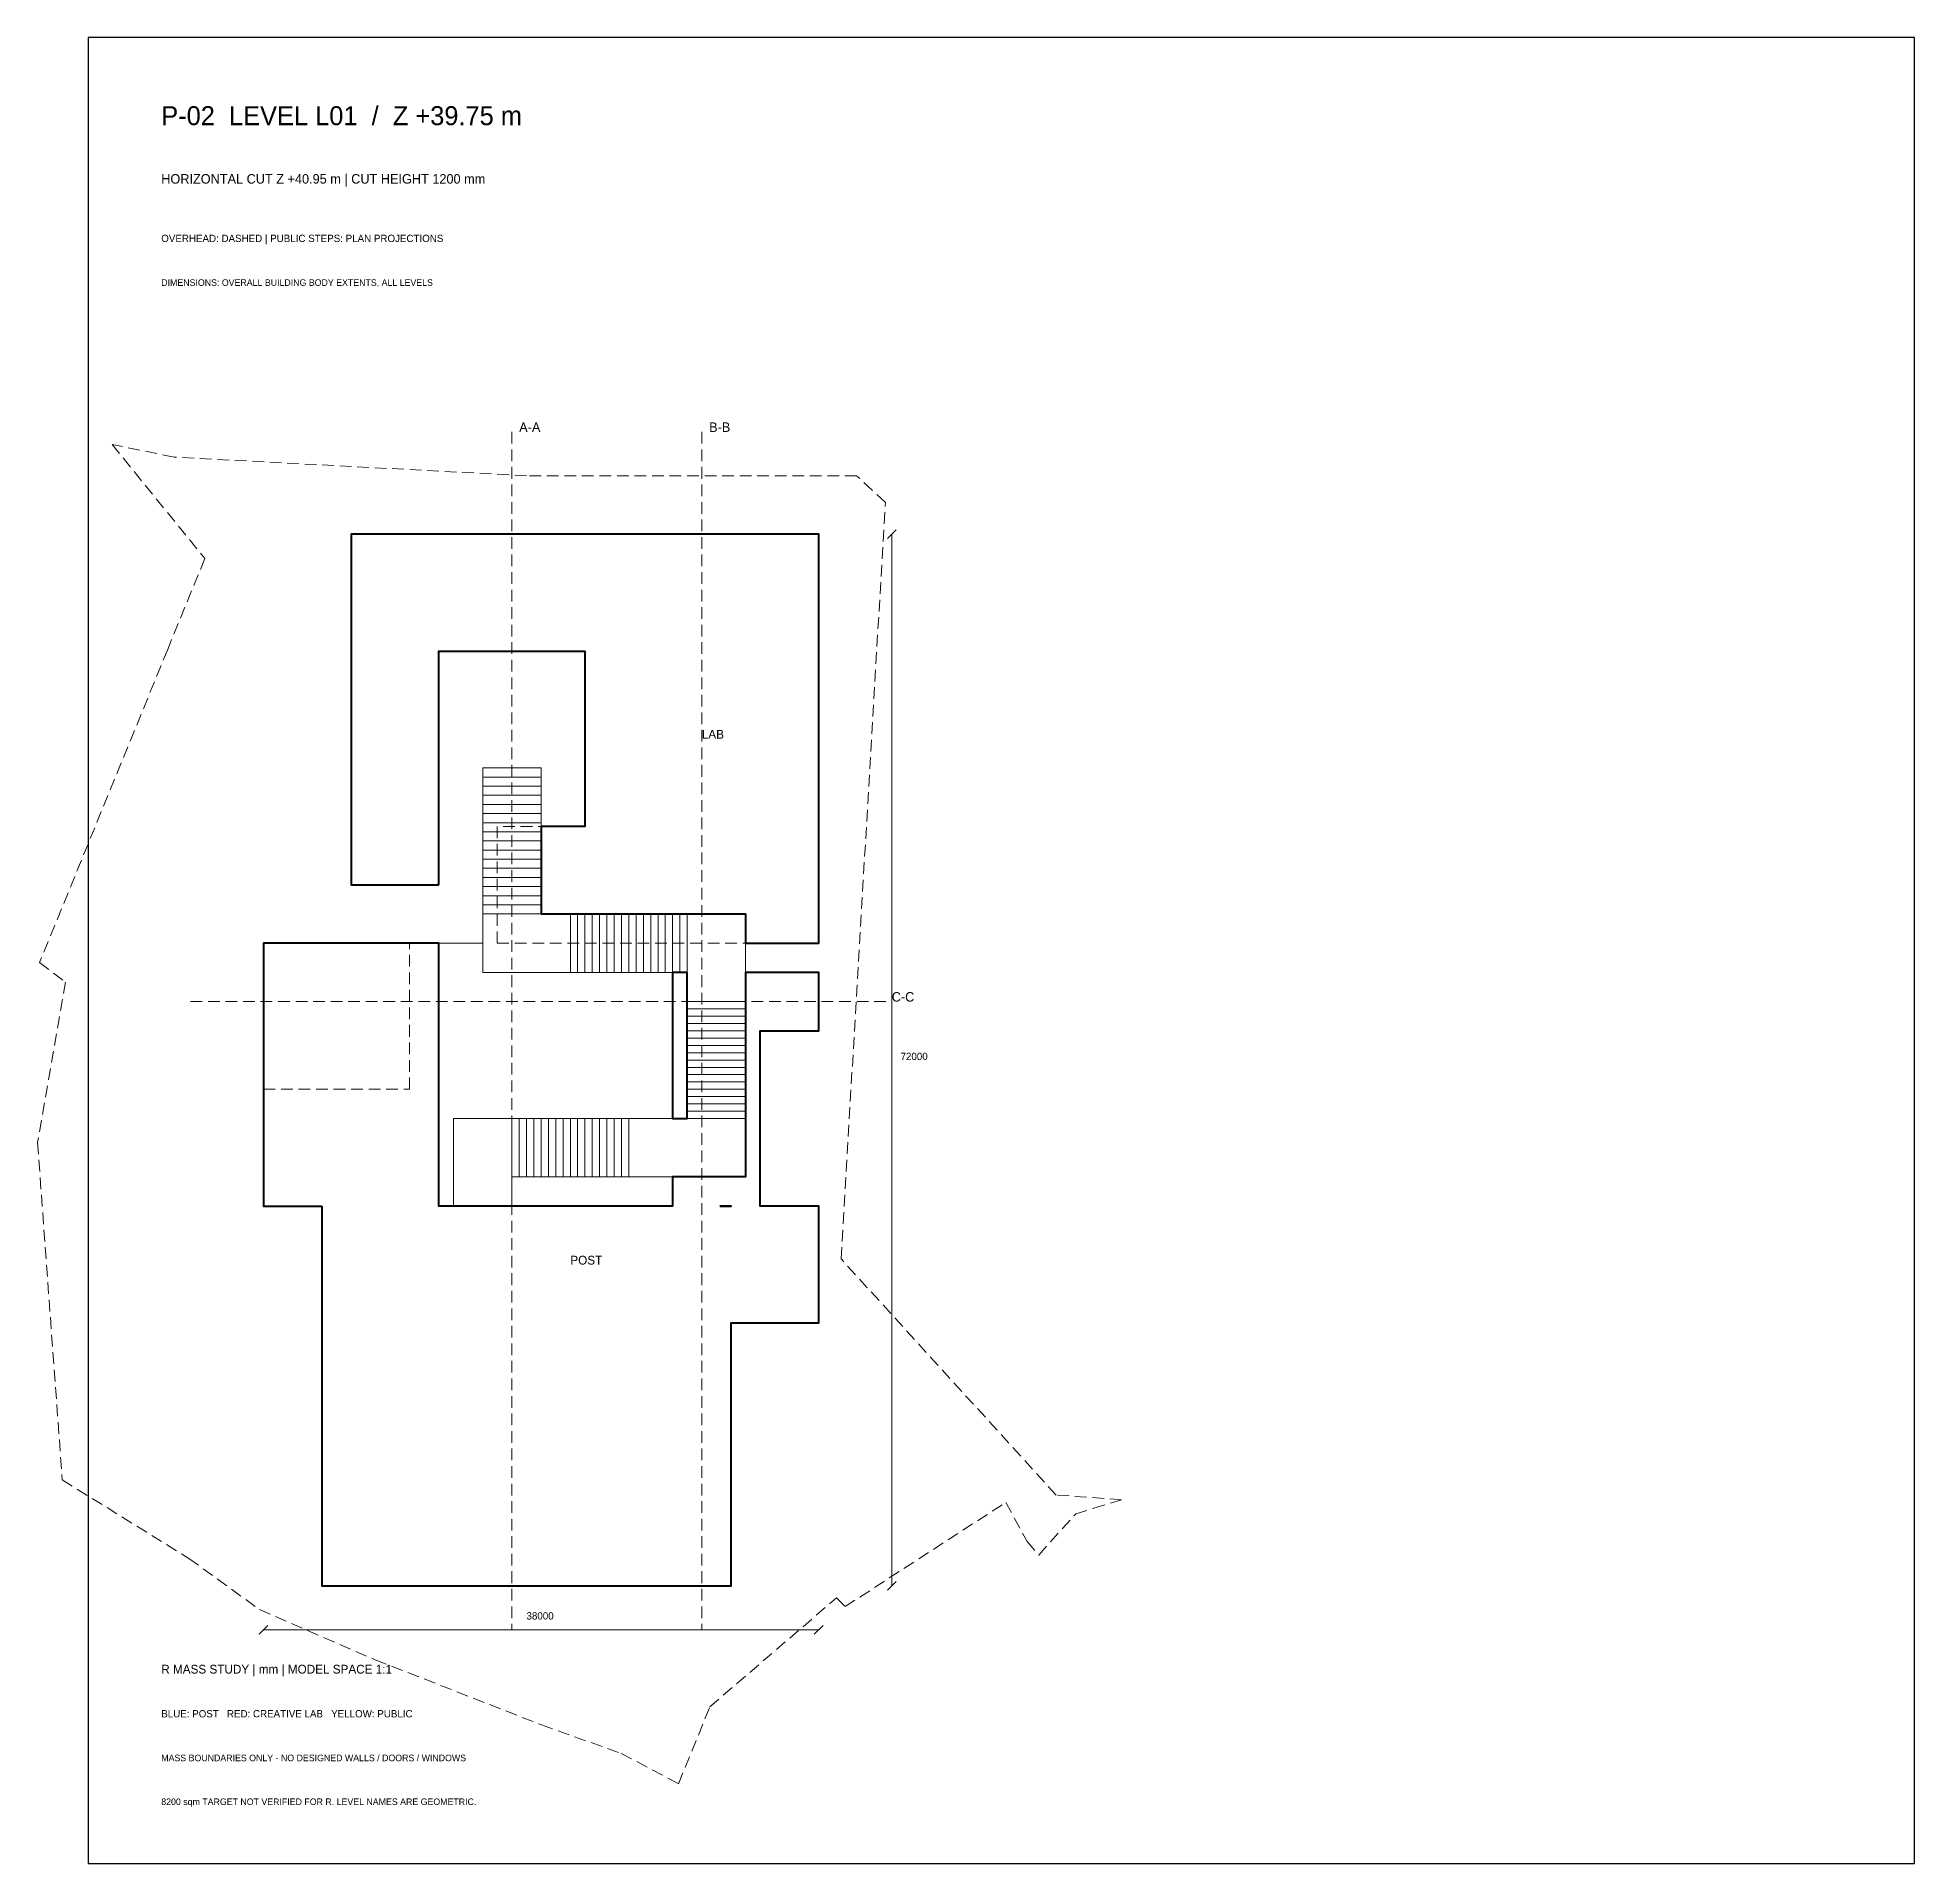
# Model space of a CAD drawing. Header units: millimetres. Extents: x -33468 to 375000, y -515000 to 30000.
# Drawn here: x 106532 to 235000, y -95000 to 30000 of the extents above; entities that cross this region are included whole.
import ezdxf

# ---------------------------------------------------------------- set-up
doc = ezdxf.new("R2010")
doc.units = ezdxf.units.MM
doc.linetypes.add('R_DASHED', pattern=[1200, 800, -400])
for name, color, linetype, lineweight in [('CUTLINE', 6, 'R_DASHED', 18), ('DIM', 7, 'Continuous', 13), ('FRAME', 7, 'Continuous', 25), ('LAB', 1, 'Continuous', 40), ('OVERHEAD', 8, 'R_DASHED', 13), ('POST', 5, 'Continuous', 40), ('PUBLIC', 2, 'Continuous', 18), ('SITE', 8, 'R_DASHED', 13), ('TEXT', 7, 'Continuous', 18)]:
    doc.layers.add(name, color=color, linetype=linetype, lineweight=lineweight)

msp = doc.modelspace()

# ---------------------------------------------------------------- texts
at = {"layer": 'TEXT'}
for s, height, p in [('P-02  LEVEL L01  /  Z +39.75 m', 1300, (115000, 24000)), ('HORIZONTAL CUT Z +40.95 m | CUT HEIGHT 1200 mm', 650, (115000, 20000)), ('OVERHEAD: DASHED | PUBLIC STEPS: PLAN PROJECTIONS', 500, (115000, 16000)), ('DIMENSIONS: OVERALL BUILDING BODY EXTENTS, ALL LEVELS', 450, (115000, 13000)), ('A-A', 650, (139500, 3000)), ('B-B', 650, (152500, 3000)), ('LAB', 600, (152000, -18000)), ('C-C', 650, (165000, -36000)), ('72000', 500, (165600, -40000)), ('POST', 600, (143000, -54000)), ('38000', 500, (140000, -78300)), ('R MASS STUDY | mm | MODEL SPACE 1:1', 600, (115000, -82000)), ('BLUE: POST   RED: CREATIVE LAB   YELLOW: PUBLIC', 500, (115000, -85000)), ('MASS BOUNDARIES ONLY - NO DESIGNED WALLS / DOORS / WINDOWS', 450, (115000, -88000)), ('8200 sqm TARGET NOT VERIFIED FOR R. LEVEL NAMES ARE GEOMETRIC.', 450, (115000, -91000))]:
    msp.add_text(s, height=height, dxfattribs=at).set_placement(p)

# ---------------------------------------------------------------- linework, layer by layer
at = {"layer": 'CUTLINE'}
for points in [[(139000, 3000), (139000, -79000)], [(152000, 3000), (152000, -79000)], [(117000, -36000), (165000, -36000)]]:
    msp.add_lwpolyline(points, dxfattribs=at)
at = {"layer": 'DIM'}
for points in [[(164700, -4300), (165300, -3700)], [(165000, -76000), (165000, -4000)], [(164700, -76300), (165300, -75700)], [(121700, -79300), (122300, -78700)], [(122000, -79000), (160000, -79000)], [(159700, -79300), (160300, -78700)]]:
    msp.add_lwpolyline(points, dxfattribs=at)
at = {"layer": 'FRAME'}
msp.add_lwpolyline([(110000, -95000), (235000, -95000), (235000, 30000), (110000, 30000)], close=True, dxfattribs=at)
at = {"layer": 'LAB'}
msp.add_lwpolyline([(134000, -28000), (134000, -12000), (144000, -12000), (144000, -24000), (141000, -24000), (141000, -30000), (143000, -30000), (151000, -30000), (155000, -30000), (155000, -32000), (160000, -32000), (160000, -4000), (144000, -4000), (128000, -4000), (128000, -12000), (128000, -28000)], close=True, dxfattribs=at)
at = {"layer": 'OVERHEAD'}
for points in [[(137000, -12000), (141000, -12000), (141000, -12000), (144000, -12000), (144000, -24000), (138000, -24000), (138000, -32000), (144000, -32000), (155000, -32000), (155000, -32000), (160000, -32000), (160000, -32000), (160000, -32000), (160000, -18545), (160000, -6000), (160000, -6000), (160000, -4000), (160000, -4000), (160000, -4000), (144000, -4000), (128000, -4000), (128000, -4000), (128000, -4000), (128000, -12000), (128000, -15556), (128000, -28000), (128000, -28000), (128000, -28000), (134000, -28000), (134000, -28000), (134000, -28000), (134000, -12000), (137000, -12000)], [(132000, -32000), (122000, -32000), (122000, -42000), (132000, -42000)]]:
    msp.add_lwpolyline(points, close=True, dxfattribs=at)
at = {"layer": 'POST'}
for points in [[(126000, -50000), (126000, -76000), (154000, -76000), (154000, -58000), (160000, -58000), (160000, -50000), (156000, -50000), (156000, -38000), (160000, -38000), (160000, -34000), (155000, -34000), (155000, -36000), (155000, -44000), (155000, -48000), (150000, -48000), (150000, -50000), (139000, -50000), (135000, -50000), (134000, -50000), (134000, -32000), (122000, -32000), (122000, -50000)], [(151000, -34000), (150000, -34000), (150000, -44000), (151000, -44000), (151000, -36000)], [(153242, -50000), (154000, -50000), (154000, -50000)]]:
    msp.add_lwpolyline(points, close=True, dxfattribs=at)
at = {"layer": 'PUBLIC'}
for points in [[(137000, -20000), (137000, -20625), (141000, -20625), (141000, -20000)], [(137000, -20625), (137000, -21250), (141000, -21250), (141000, -20625)], [(137000, -21250), (137000, -21875), (141000, -21875), (141000, -21250)], [(137000, -21875), (137000, -22500), (141000, -22500), (141000, -21875)], [(137000, -22500), (137000, -23125), (141000, -23125), (141000, -22500)], [(137000, -23125), (137000, -23750), (141000, -23750), (141000, -23125)], [(137000, -23750), (137000, -24375), (141000, -24375), (141000, -23750)], [(137000, -24375), (137000, -25000), (141000, -25000), (141000, -24375)], [(137000, -25000), (137000, -25625), (141000, -25625), (141000, -25000)], [(137000, -25625), (137000, -26250), (141000, -26250), (141000, -25625)], [(137000, -26250), (137000, -26875), (141000, -26875), (141000, -26250)], [(137000, -26875), (137000, -27500), (141000, -27500), (141000, -26875)], [(137000, -27500), (137000, -28125), (141000, -28125), (141000, -27500)], [(137000, -28125), (137000, -28750), (141000, -28750), (141000, -28125)], [(137000, -28750), (137000, -29375), (141000, -29375), (141000, -28750)], [(137000, -29375), (137000, -30000), (141000, -30000), (141000, -29375)], [(137000, -30000), (137000, -34000), (143000, -34000), (143000, -30000)], [(143000, -30000), (143000, -34000), (143500, -34000), (143500, -30000)], [(143500, -30000), (143500, -34000), (144000, -34000), (144000, -30000)], [(144000, -30000), (144000, -34000), (144500, -34000), (144500, -30000)], [(144500, -30000), (144500, -34000), (145000, -34000), (145000, -30000)], [(145000, -30000), (145000, -34000), (145500, -34000), (145500, -30000)], [(145500, -30000), (145500, -34000), (146000, -34000), (146000, -30000)], [(146000, -30000), (146000, -34000), (146500, -34000), (146500, -30000)], [(146500, -30000), (146500, -34000), (147000, -34000), (147000, -30000)], [(147000, -30000), (147000, -34000), (147500, -34000), (147500, -30000)], [(147500, -30000), (147500, -34000), (148000, -34000), (148000, -30000)], [(148000, -30000), (148000, -34000), (148500, -34000), (148500, -30000)], [(148500, -30000), (148500, -34000), (149000, -34000), (149000, -30000)], [(149000, -30000), (149000, -34000), (149500, -34000), (149500, -30000)], [(149500, -30000), (149500, -34000), (150000, -34000), (150000, -30000)], [(150000, -30000), (150000, -34000), (150500, -34000), (150500, -30000)], [(150500, -30000), (150500, -34000), (151000, -34000), (151000, -30000)], [(151000, -30000), (151000, -36000), (155000, -36000), (155000, -30000)], [(143000, -34000), (137000, -34000), (137000, -32000), (134000, -32000), (134000, -50000), (135000, -50000), (135000, -44000), (139000, -44000), (147000, -44000), (150000, -44000), (150000, -34000)], [(151000, -36000), (151000, -36500), (155000, -36500), (155000, -36000)], [(151000, -36500), (151000, -37000), (155000, -37000), (155000, -36500)], [(151000, -37000), (151000, -37500), (155000, -37500), (155000, -37000)], [(151000, -37500), (151000, -38000), (155000, -38000), (155000, -37500)], [(151000, -38000), (151000, -38500), (155000, -38500), (155000, -38000)], [(151000, -38500), (151000, -39000), (155000, -39000), (155000, -38500)], [(151000, -39000), (151000, -39500), (155000, -39500), (155000, -39000)], [(151000, -39500), (151000, -40000), (155000, -40000), (155000, -39500)], [(151000, -40000), (151000, -40500), (155000, -40500), (155000, -40000)], [(151000, -40500), (151000, -41000), (155000, -41000), (155000, -40500)], [(151000, -41000), (151000, -41500), (155000, -41500), (155000, -41000)], [(151000, -41500), (151000, -42000), (155000, -42000), (155000, -41500)], [(151000, -42000), (151000, -42500), (155000, -42500), (155000, -42000)], [(151000, -42500), (151000, -43000), (155000, -43000), (155000, -42500)], [(151000, -43000), (151000, -43500), (155000, -43500), (155000, -43000)], [(151000, -43500), (151000, -44000), (155000, -44000), (155000, -43500)], [(135000, -44000), (135000, -50000), (139000, -50000), (139000, -44000)], [(139000, -44000), (139000, -48000), (139500, -48000), (139500, -44000)], [(139500, -44000), (139500, -48000), (140000, -48000), (140000, -44000)], [(140000, -44000), (140000, -48000), (140500, -48000), (140500, -44000)], [(140500, -44000), (140500, -48000), (141000, -48000), (141000, -44000)], [(141000, -44000), (141000, -48000), (141500, -48000), (141500, -44000)], [(141500, -44000), (141500, -48000), (142000, -48000), (142000, -44000)], [(142000, -44000), (142000, -48000), (142500, -48000), (142500, -44000)], [(142500, -44000), (142500, -48000), (143000, -48000), (143000, -44000)], [(143000, -44000), (143000, -48000), (143500, -48000), (143500, -44000)], [(143500, -44000), (143500, -48000), (144000, -48000), (144000, -44000)], [(144000, -44000), (144000, -48000), (144500, -48000), (144500, -44000)], [(144500, -44000), (144500, -48000), (145000, -48000), (145000, -44000)], [(145000, -44000), (145000, -48000), (145500, -48000), (145500, -44000)], [(145500, -44000), (145500, -48000), (146000, -48000), (146000, -44000)], [(146000, -44000), (146000, -48000), (146500, -48000), (146500, -44000)], [(146500, -44000), (146500, -48000), (147000, -48000), (147000, -44000)], [(147000, -44000), (147000, -48000), (155000, -48000), (155000, -44000)], [(150000, -48000), (147000, -48000), (139000, -48000), (139000, -50000), (150000, -50000)]]:
    msp.add_lwpolyline(points, close=True, dxfattribs=at)
at = {"layer": 'SITE'}
msp.add_lwpolyline([(161529, -53608), (164565, -1825), (162596, 0), (140000, 0), (123241, 886), (115876, 1276), (111632, 2147), (117982, -5666), (115439, -11883), (106670, -33325), (108438, -34660), (106532, -45639), (108227, -68745), (116894, -74114), (121713, -77610), (129651, -81058), (141030, -85516), (146485, -87470), (150405, -89542), (152555, -84266), (161226, -76812), (161810, -77414), (172808, -70280), (174273, -72958), (175062, -73883), (177589, -71070), (178827, -70687), (180727, -70099), (176252, -69779)], close=True, dxfattribs=at)

msp.set_redraw_order([(e.dxf.handle, doc.entitydb.next_handle()) for e in msp.query("TEXT MTEXT ATTDEF DIMENSION ARC_DIMENSION")])  # texts and dimensions are drawn at this point

doc.saveas('drawing.dxf')
